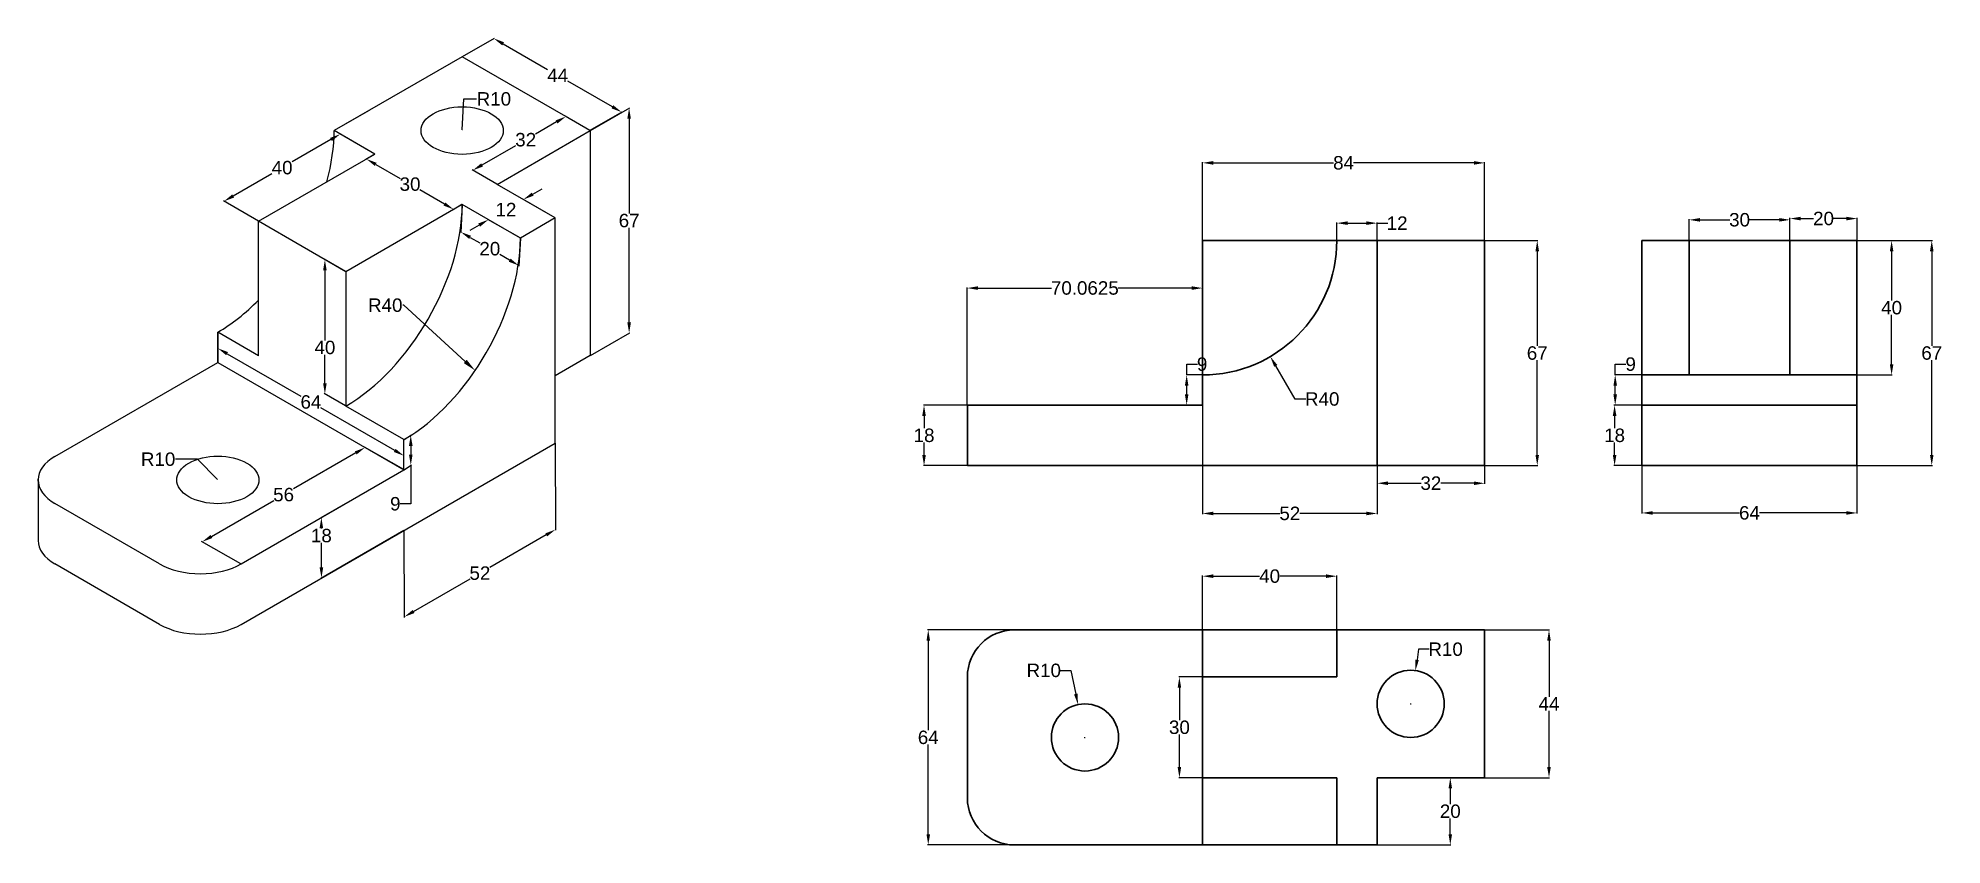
# Model space of a CAD drawing. Header units: millimetres. Extents: x -502 to 65, y 273849 to 274090.
import ezdxf
from ezdxf import colors
from ezdxf.entities.mleader import LeaderData, LeaderLine
from ezdxf.math import Vec2, Vec3

# ---------------------------------------------------------------- set-up
doc = ezdxf.new("R2010")
doc.units = ezdxf.units.MM
doc.header["$MEASUREMENT"] = 0
doc.styles.add('Annotative', font='arial.ttf')
doc.styles.get("Standard").update_dxf_attribs({"font": 'arial.ttf'})
doc.dimstyles.get("Standard").update_dxf_attribs({"dimtxt": 4, "dimasz": 3.2, "dimexe": 0.18, "dimexo": 0.0625, "dimgap": 0.09, "dimtad": 0, "dimtih": 1, "dimtoh": 1, "dimdec": 4, "dimdsep": 46, "dimtxsty": 'Standard', "dimcen": 0.09, "dimadec": 0, "dimazin": 0, "dimtfac": 1, "dimtdec": 4, "dimtofl": 0, "dimtmove": 0, "dimatfit": 3, "dimfxl": 1, "dimtolj": 1, "dimtzin": 0, "dimarcsym": 0})

msp = doc.modelspace()

# ---------------------------------------------------------------- blocks, each defined once
blk = doc.blocks.new('*D1')
at = {"color": 0, "lineweight": -2, "transparency": 16777216}
for p, q in [((-337.68, 274062.06), (-345.03, 274066.31)), ((-347.62, 274064.6), (-353.87, 274060.99)), ((-369.79, 274051.8), (-359.74, 274057.61)), ((-365.39, 274046.06), (-372.74, 274050.31))]:
    blk.add_line(p, q, dxfattribs=at)
at = {"color": 0, "lineweight": 30, "transparency": 16777216}
for points in [[(-347.89, 274065.07), (-347.35, 274064.14), (-344.85, 274066.2)], [(-370.06, 274052.27), (-369.52, 274051.34), (-372.56, 274050.2)]]:
    blk.add_solid(points, dxfattribs=at)
at = {"layer": 'Defpoints', "color": 0, "lineweight": 30, "transparency": 16777216}
for p in [(-344.85, 274066.2), (-337.62, 274062.03), (-365.33, 274046.03)]:
    blk.add_point(p, dxfattribs=at)
at = {"color": 0, "lineweight": 25, "transparency": 16777216, "insert": (-356.81, 274059.3), "char_height": 4, "attachment_point": 5}
blk.add_mtext('\\A1;32', dxfattribs=at)
blk = doc.blocks.new('*D2')
at = {"color": 0, "lineweight": -2, "transparency": 16777216}
for p, q in [((-337.55, 274062.06), (-325.83, 274068.83)), ((-326.01, 274065.53), (-326.01, 274037.36)), ((-326.01, 274004.93), (-326.01, 274033.09)), ((-337.55, 273995.06), (-325.83, 274001.83))]:
    blk.add_line(p, q, dxfattribs=at)
at = {"color": 0, "lineweight": 30, "transparency": 16777216}
for points in [[(-326.55, 274065.53), (-325.48, 274065.53), (-326.01, 274068.73)], [(-326.55, 274004.93), (-325.48, 274004.93), (-326.01, 274001.73)]]:
    blk.add_solid(points, dxfattribs=at)
at = {"layer": 'Defpoints', "color": 0, "lineweight": 30, "transparency": 16777216}
for p in [(-337.62, 274062.03), (-326.01, 274001.73), (-337.62, 273995.03)]:
    blk.add_point(p, dxfattribs=at)
at = {"color": 0, "lineweight": 25, "transparency": 16777216, "insert": (-326.01, 274035.23), "char_height": 4, "attachment_point": 5}
blk.add_mtext('\\A1;67', dxfattribs=at)
blk = doc.blocks.new('*D3')
at = {"color": 0, "lineweight": -2, "transparency": 16777216}
for p, q in [((-375.66, 274084.06), (-366.13, 274089.57)), ((-363.53, 274087.87), (-350.3, 274080.24)), ((-331, 274069.12), (-344.24, 274076.75)), ((-337.58, 274062.12), (-328.05, 274067.62))]:
    blk.add_line(p, q, dxfattribs=at)
at = {"color": 0, "lineweight": 30, "transparency": 16777216}
for points in [[(-363.27, 274088.33), (-363.8, 274087.4), (-366.31, 274089.46)], [(-330.74, 274069.58), (-331.27, 274068.65), (-328.23, 274067.52)]]:
    blk.add_solid(points, dxfattribs=at)
at = {"layer": 'Defpoints', "color": 0, "lineweight": 30, "transparency": 16777216}
for p in [(-375.72, 274084.03), (-328.23, 274067.52), (-337.65, 274062.08)]:
    blk.add_point(p, dxfattribs=at)
at = {"color": 0, "lineweight": 25, "transparency": 16777216, "insert": (-347.27, 274078.49), "char_height": 4, "attachment_point": 5}
blk.add_mtext('\\A1;44', dxfattribs=at)
blk = doc.blocks.new('*D4')
at = {"color": 0, "lineweight": -2, "transparency": 16777216}
for p, q in [((-354.73, 274043.11), (-351.95, 274044.71)), ((-348.07, 274036.06), (-357.68, 274041.61)), ((-370.66, 274033.91), (-373.43, 274032.31)), ((-358.46, 274030.06), (-368.07, 274035.61))]:
    blk.add_line(p, q, dxfattribs=at)
at = {"color": 0, "lineweight": 30, "transparency": 16777216}
for points in [[(-354.99, 274043.57), (-354.46, 274042.64), (-357.5, 274041.51)], [(-370.93, 274034.37), (-370.39, 274033.44), (-367.89, 274035.51)]]:
    blk.add_solid(points, dxfattribs=at)
at = {"layer": 'Defpoints', "color": 0, "lineweight": 30, "transparency": 16777216}
for p in [(-367.89, 274035.51), (-348.01, 274036.03), (-358.4, 274030.03)]:
    blk.add_point(p, dxfattribs=at)
at = {"color": 0, "lineweight": 25, "transparency": 16777216, "insert": (-362.69, 274038.51), "char_height": 4, "attachment_point": 5}
blk.add_mtext('\\A1;12', dxfattribs=at)
blk = doc.blocks.new('*D5')
at = {"color": 0, "lineweight": -2, "transparency": 16777216}
for p, q in [((-414.78, 274059.38), (-426.3, 274052.73)), ((-401.76, 274055.06), (-412.19, 274061.08)), ((-443.88, 274042.58), (-432.36, 274049.23)), ((-436.4, 274035.06), (-446.83, 274041.08))]:
    blk.add_line(p, q, dxfattribs=at)
at = {"color": 0, "lineweight": 30, "transparency": 16777216}
for points in [[(-415.05, 274059.84), (-414.51, 274058.92), (-412.01, 274060.98)], [(-444.15, 274043.04), (-443.61, 274042.12), (-446.65, 274040.98)]]:
    blk.add_solid(points, dxfattribs=at)
at = {"layer": 'Defpoints', "color": 0, "lineweight": 30, "transparency": 16777216}
for p in [(-401.7, 274055.03), (-446.65, 274040.98), (-436.34, 274035.03)]:
    blk.add_point(p, dxfattribs=at)
at = {"color": 0, "lineweight": 25, "transparency": 16777216, "insert": (-429.33, 274050.98), "char_height": 4, "attachment_point": 5}
blk.add_mtext('\\A1;40', dxfattribs=at)
blk = doc.blocks.new('*D6')
at = {"color": 0, "lineweight": -2, "transparency": 16777216}
for p, q in [((-401.76, 274054.99), (-404.41, 274053.47)), ((-401.45, 274051.97), (-394.18, 274047.77)), ((-381.02, 274040.17), (-388.29, 274044.37)), ((-375.78, 274039.99), (-378.43, 274038.47))]:
    blk.add_line(p, q, dxfattribs=at)
at = {"color": 0, "lineweight": 30, "transparency": 16777216}
for points in [[(-401.19, 274052.43), (-401.72, 274051.51), (-404.23, 274053.57)], [(-380.75, 274040.63), (-381.28, 274039.71), (-378.25, 274038.57)]]:
    blk.add_solid(points, dxfattribs=at)
at = {"layer": 'Defpoints', "color": 0, "lineweight": 30, "transparency": 16777216}
for p in [(-401.7, 274055.03), (-378.25, 274038.57), (-375.72, 274040.03)]:
    blk.add_point(p, dxfattribs=at)
at = {"color": 0, "lineweight": 25, "transparency": 16777216, "insert": (-391.24, 274046.07), "char_height": 4, "attachment_point": 5}
blk.add_mtext('\\A1;30', dxfattribs=at)
blk = doc.blocks.new('*D7')
at = {"color": 0, "lineweight": -2, "transparency": 16777216}
for p, q in [((-375.72, 274039.96), (-376.16, 274031.65)), ((-373.38, 274030.25), (-370.47, 274028.58)), ((-361.6, 274023.45), (-364.5, 274025.13)), ((-358.4, 274029.96), (-358.84, 274021.65))]:
    blk.add_line(p, q, dxfattribs=at)
at = {"color": 0, "lineweight": 30, "transparency": 16777216}
for points in [[(-373.11, 274030.72), (-373.64, 274029.79), (-376.15, 274031.85)], [(-361.33, 274023.92), (-361.86, 274022.99), (-358.83, 274021.85)]]:
    blk.add_solid(points, dxfattribs=at)
at = {"layer": 'Defpoints', "color": 0, "lineweight": 30, "transparency": 16777216}
for p in [(-375.72, 274040.03), (-358.4, 274030.03), (-358.83, 274021.85)]:
    blk.add_point(p, dxfattribs=at)
at = {"color": 0, "lineweight": 25, "transparency": 16777216, "insert": (-367.49, 274026.85), "char_height": 4, "attachment_point": 5}
blk.add_mtext('\\A1;20', dxfattribs=at)
blk = doc.blocks.new('*D8')
at = {"color": 0, "lineweight": -2, "transparency": 16777216}
for p, q in [((-348.01, 273968.96), (-347.92, 273943.06)), ((-393.04, 273942.96), (-392.96, 273917.06)), ((-350.69, 273941.67), (-367.51, 273931.97)), ((-390.19, 273918.87), (-373.37, 273928.58))]:
    blk.add_line(p, q, dxfattribs=at)
at = {"color": 0, "lineweight": 30, "transparency": 16777216}
for points in [[(-350.96, 273942.13), (-350.43, 273941.21), (-347.92, 273943.27)], [(-390.45, 273919.33), (-389.92, 273918.41), (-392.96, 273917.27)]]:
    blk.add_solid(points, dxfattribs=at)
at = {"layer": 'Defpoints', "color": 0, "lineweight": 30, "transparency": 16777216}
for p in [(-348.01, 273969.03), (-393.04, 273943.03), (-347.92, 273943.27)]:
    blk.add_point(p, dxfattribs=at)
at = {"color": 0, "lineweight": 25, "transparency": 16777216, "insert": (-370.44, 273930.27), "char_height": 4, "attachment_point": 5}
blk.add_mtext('\\A1;52', dxfattribs=at)
blk = doc.blocks.new('*D9')
at = {"color": 0, "lineweight": -2, "transparency": 16777216}
for p, q in [((-393.1, 273960.99), (-417.83, 273946.77)), ((-393.07, 273942.94), (-417.8, 273928.72)), ((-417.65, 273943.67), (-417.65, 273943.58)), ((-417.63, 273932.02), (-417.64, 273939.32))]:
    blk.add_line(p, q, dxfattribs=at)
at = {"color": 0, "lineweight": 30, "transparency": 16777216}
for points in [[(-417.11, 273943.68), (-418.18, 273943.67), (-417.65, 273946.87)], [(-417.09, 273932.02), (-418.16, 273932.02), (-417.62, 273928.82)]]:
    blk.add_solid(points, dxfattribs=at)
at = {"layer": 'Defpoints', "color": 0, "lineweight": 30, "transparency": 16777216}
for p in [(-393.04, 273961.03), (-393.01, 273942.97), (-417.62, 273928.82)]:
    blk.add_point(p, dxfattribs=at)
at = {"color": 0, "lineweight": 25, "transparency": 16777216, "insert": (-417.64, 273941.45), "char_height": 4, "attachment_point": 5}
blk.add_mtext('\\A1;18', dxfattribs=at)
blk = doc.blocks.new('*D10')
at = {"color": 0, "lineweight": -2, "transparency": 16777216}
for p, q in [((-448.47, 273993.1), (-448.47, 273997.43)), ((-445.7, 273995.62), (-423.71, 273982.93)), ((-395.81, 273966.82), (-417.8, 273979.52)), ((-393.04, 273961.1), (-393.04, 273965.43))]:
    blk.add_line(p, q, dxfattribs=at)
at = {"color": 0, "lineweight": 30, "transparency": 16777216}
for points in [[(-445.43, 273996.09), (-445.96, 273995.16), (-448.47, 273997.22)], [(-395.55, 273967.29), (-396.08, 273966.36), (-393.04, 273965.22)]]:
    blk.add_solid(points, dxfattribs=at)
at = {"layer": 'Defpoints', "color": 0, "lineweight": 30, "transparency": 16777216}
for p in [(-448.47, 273997.22), (-448.47, 273993.03), (-393.04, 273961.03)]:
    blk.add_point(p, dxfattribs=at)
at = {"color": 0, "lineweight": 25, "transparency": 16777216, "insert": (-420.75, 273981.22), "char_height": 4, "attachment_point": 5}
blk.add_mtext('\\A1;64', dxfattribs=at)
blk = doc.blocks.new('*D11')
at = {"color": 0, "lineweight": -2, "transparency": 16777216}
for p, q in [((-410.42, 274020.06), (-416.78, 274023.71)), ((-416.6, 274020.41), (-416.59, 273999.58)), ((-416.59, 273986.81), (-416.59, 273995.32)), ((-410.42, 273980.07), (-416.77, 273983.72))]:
    blk.add_line(p, q, dxfattribs=at)
at = {"color": 0, "lineweight": 30, "transparency": 16777216}
for points in [[(-416.06, 274020.41), (-417.13, 274020.41), (-416.6, 274023.61)], [(-416.06, 273986.81), (-417.12, 273986.81), (-416.59, 273983.61)]]:
    blk.add_solid(points, dxfattribs=at)
at = {"layer": 'Defpoints', "color": 0, "lineweight": 30, "transparency": 16777216}
for p in [(-410.36, 274020.03), (-416.59, 273983.61), (-410.35, 273980.03)]:
    blk.add_point(p, dxfattribs=at)
at = {"color": 0, "lineweight": 25, "transparency": 16777216, "insert": (-416.59, 273997.45), "char_height": 4, "attachment_point": 5}
blk.add_mtext('\\A1;40', dxfattribs=at)
blk = doc.blocks.new('*D12')
at = {"color": 0, "lineweight": -2, "transparency": 16777216}
for p, q in [((-392.98, 273970.07), (-390.85, 273971.5)), ((-391.03, 273968.18), (-391.03, 273965.58)), ((-392.98, 273961.07), (-390.85, 273962.5)), ((-391.03, 273962.38), (-391.03, 273950.92)), ((-391.03, 273950.92), (-394.23, 273950.92))]:
    blk.add_line(p, q, dxfattribs=at)
at = {"color": 0, "lineweight": 30, "transparency": 16777216}
for points in [[(-391.56, 273968.18), (-390.49, 273968.18), (-391.03, 273971.38)], [(-391.56, 273965.58), (-390.49, 273965.58), (-391.03, 273962.38)]]:
    blk.add_solid(points, dxfattribs=at)
at = {"layer": 'Defpoints', "color": 0, "lineweight": 30, "transparency": 16777216}
for p in [(-393.04, 273970.03), (-393.04, 273961.03), (-391.03, 273962.38)]:
    blk.add_point(p, dxfattribs=at)
at = {"color": 0, "lineweight": 25, "transparency": 16777216, "insert": (-395.63, 273950.92), "char_height": 4, "attachment_point": 5}
blk.add_mtext('\\A1;9', dxfattribs=at)
blk = doc.blocks.new('*D13')
at = {"color": 0, "lineweight": -2, "transparency": 16777216}
for p, q in [((-407.41, 273966.07), (-425.93, 273955.35)), ((-393.1, 273961.14), (-404.82, 273967.78)), ((-450.37, 273941.21), (-431.84, 273951.93)), ((-441.6, 273933.06), (-453.32, 273939.71))]:
    blk.add_line(p, q, dxfattribs=at)
at = {"color": 0, "lineweight": 30, "transparency": 16777216}
for points in [[(-407.67, 273966.53), (-407.14, 273965.61), (-404.64, 273967.68)], [(-450.63, 273941.67), (-450.1, 273940.74), (-453.13, 273939.6)]]:
    blk.add_solid(points, dxfattribs=at)
at = {"layer": 'Defpoints', "color": 0, "lineweight": 30, "transparency": 16777216}
for p in [(-393.04, 273961.1), (-453.13, 273939.6), (-441.54, 273933.03)]:
    blk.add_point(p, dxfattribs=at)
at = {"color": 0, "lineweight": 25, "transparency": 16777216, "insert": (-428.89, 273953.64), "char_height": 4, "attachment_point": 5}
blk.add_mtext('\\A1;56', dxfattribs=at)
blk = doc.blocks.new('*D14')
at = {"color": 0, "lineweight": -2, "transparency": 16777216}
for p, q in [((-155.3, 274029.36), (-155.3, 274052.6)), ((-152.1, 274052.42), (-116.25, 274052.42)), ((-74.5, 274052.42), (-110.35, 274052.42)), ((-71.3, 274029.36), (-71.3, 274052.6))]:
    blk.add_line(p, q, dxfattribs=at)
at = {"color": 0, "lineweight": 30, "transparency": 16777216}
for points in [[(-152.1, 274052.95), (-152.1, 274051.88), (-155.3, 274052.42)], [(-74.5, 274052.95), (-74.5, 274051.88), (-71.3, 274052.42)]]:
    blk.add_solid(points, dxfattribs=at)
at = {"layer": 'Defpoints', "color": 0, "lineweight": 30, "transparency": 16777216}
for p in [(-71.3, 274052.42), (-155.3, 274029.29), (-71.3, 274029.29)]:
    blk.add_point(p, dxfattribs=at)
at = {"color": 0, "lineweight": 25, "transparency": 16777216, "insert": (-113.3, 274052.42), "char_height": 4, "attachment_point": 5}
blk.add_mtext('\\A1;84', dxfattribs=at)
blk = doc.blocks.new('*D15')
at = {"color": 0, "lineweight": -2, "transparency": 16777216}
for p, q in [((-71.24, 274029.29), (-55.45, 274029.29)), ((-55.63, 274026.09), (-55.63, 273997.93)), ((-55.63, 273965.49), (-55.63, 273993.66)), ((-71.24, 273962.29), (-55.45, 273962.29))]:
    blk.add_line(p, q, dxfattribs=at)
at = {"color": 0, "lineweight": 30, "transparency": 16777216}
for points in [[(-56.16, 274026.09), (-55.1, 274026.09), (-55.63, 274029.29)], [(-56.16, 273965.49), (-55.1, 273965.49), (-55.63, 273962.29)]]:
    blk.add_solid(points, dxfattribs=at)
at = {"layer": 'Defpoints', "color": 0, "lineweight": 30, "transparency": 16777216}
for p in [(-71.3, 274029.29), (-71.3, 273962.29), (-55.63, 273962.29)]:
    blk.add_point(p, dxfattribs=at)
at = {"color": 0, "lineweight": 25, "transparency": 16777216, "insert": (-55.63, 273995.79), "char_height": 4, "attachment_point": 5}
blk.add_mtext('\\A1;67', dxfattribs=at)
blk = doc.blocks.new('*D16')
at = {"color": 0, "lineweight": -2, "transparency": 16777216}
for p, q in [((-225.36, 273980.29), (-238.38, 273980.29)), ((-238.2, 273977.09), (-238.2, 273973.43)), ((-238.2, 273965.49), (-238.2, 273969.16)), ((-225.36, 273962.29), (-238.38, 273962.29))]:
    blk.add_line(p, q, dxfattribs=at)
at = {"color": 0, "lineweight": 30, "transparency": 16777216}
for points in [[(-238.74, 273977.09), (-237.67, 273977.09), (-238.2, 273980.29)], [(-238.74, 273965.49), (-237.67, 273965.49), (-238.2, 273962.29)]]:
    blk.add_solid(points, dxfattribs=at)
at = {"layer": 'Defpoints', "color": 0, "lineweight": 30, "transparency": 16777216}
for p in [(-225.3, 273980.29), (-238.2, 273962.29), (-225.3, 273962.29)]:
    blk.add_point(p, dxfattribs=at)
at = {"color": 0, "lineweight": 25, "transparency": 16777216, "insert": (-238.2, 273971.29), "char_height": 4, "attachment_point": 5}
blk.add_mtext('\\A1;18', dxfattribs=at)
blk = doc.blocks.new('*D17')
at = {"color": 0, "lineweight": -2, "transparency": 16777216}
for p, q in [((-225.36, 273980.36), (-225.36, 274015.33)), ((-222.16, 274015.15), (-200.27, 274015.15)), ((-158.5, 274015.15), (-180.38, 274015.15)), ((-155.3, 273980.36), (-155.3, 274015.33))]:
    blk.add_line(p, q, dxfattribs=at)
at = {"color": 0, "lineweight": 30, "transparency": 16777216}
for points in [[(-222.16, 274015.68), (-222.16, 274014.62), (-225.36, 274015.15)], [(-158.5, 274015.68), (-158.5, 274014.62), (-155.3, 274015.15)]]:
    blk.add_solid(points, dxfattribs=at)
at = {"layer": 'Defpoints', "color": 0, "lineweight": 30, "transparency": 16777216}
for p in [(-225.36, 274015.15), (-225.36, 273980.29), (-155.3, 273980.29)]:
    blk.add_point(p, dxfattribs=at)
at = {"color": 0, "lineweight": 25, "transparency": 16777216, "insert": (-190.33, 274015.15), "char_height": 4, "attachment_point": 5}
blk.add_mtext('\\A1;70.0625', dxfattribs=at)
blk = doc.blocks.new('*D18')
at = {"color": 0, "lineweight": -2, "transparency": 16777216}
for p, q in [((-155.39, 274029.29), (-155.21, 274029.29)), ((-155.3, 274029.2), (-155.3, 274029.38)), ((-127.71, 273982.11), (-133.49, 273992)), ((-124.51, 273982.11), (-127.71, 273982.11))]:
    blk.add_line(p, q, dxfattribs=at)
at = {"color": 0, "lineweight": 30, "transparency": 16777216}
blk.add_solid([(-133.03, 273992.27), (-133.96, 273991.73), (-135.11, 273994.76)], dxfattribs=at)
at = {"layer": 'Defpoints', "color": 0, "lineweight": 30, "transparency": 16777216}
for p in [(-155.3, 274029.29), (-135.11, 273994.76)]:
    blk.add_point(p, dxfattribs=at)
at = {"color": 0, "lineweight": 25, "transparency": 16777216, "insert": (-119.65, 273982.11), "char_height": 4, "attachment_point": 5}
blk.add_mtext('\\A1;R40', dxfattribs=at)
blk = doc.blocks.new('*D19')
at = {"color": 0, "lineweight": -2, "transparency": 16777216}
for p, q in [((-103.3, 273962.23), (-103.3, 273956.86)), ((-100.1, 273957.04), (-90.23, 273957.04)), ((-74.5, 273957.04), (-84.36, 273957.04)), ((-71.3, 273962.23), (-71.3, 273956.86))]:
    blk.add_line(p, q, dxfattribs=at)
at = {"color": 0, "lineweight": 30, "transparency": 16777216}
for points in [[(-100.1, 273957.57), (-100.1, 273956.51), (-103.3, 273957.04)], [(-74.5, 273957.57), (-74.5, 273956.51), (-71.3, 273957.04)]]:
    blk.add_solid(points, dxfattribs=at)
at = {"layer": 'Defpoints', "color": 0, "lineweight": 30, "transparency": 16777216}
for p in [(-103.3, 273962.29), (-71.3, 273962.29), (-71.3, 273957.04)]:
    blk.add_point(p, dxfattribs=at)
at = {"color": 0, "lineweight": 25, "transparency": 16777216, "insert": (-87.3, 273957.04), "char_height": 4, "attachment_point": 5}
blk.add_mtext('\\A1;32', dxfattribs=at)
blk = doc.blocks.new('*D20')
at = {"color": 0, "lineweight": -2, "transparency": 16777216}
for p, q in [((-155.3, 273980.23), (-155.3, 273947.87)), ((-103.3, 273962.23), (-103.3, 273947.87)), ((-152.1, 273948.05), (-132.23, 273948.05)), ((-106.5, 273948.05), (-126.36, 273948.05))]:
    blk.add_line(p, q, dxfattribs=at)
at = {"color": 0, "lineweight": 30, "transparency": 16777216}
for points in [[(-152.1, 273948.59), (-152.1, 273947.52), (-155.3, 273948.05)], [(-106.5, 273948.59), (-106.5, 273947.52), (-103.3, 273948.05)]]:
    blk.add_solid(points, dxfattribs=at)
at = {"layer": 'Defpoints', "color": 0, "lineweight": 30, "transparency": 16777216}
for p in [(-155.3, 273980.29), (-103.3, 273962.29), (-103.3, 273948.05)]:
    blk.add_point(p, dxfattribs=at)
at = {"color": 0, "lineweight": 25, "transparency": 16777216, "insert": (-129.3, 273948.05), "char_height": 4, "attachment_point": 5}
blk.add_mtext('\\A1;52', dxfattribs=at)
blk = doc.blocks.new('*D21')
at = {"color": 0, "lineweight": -2, "transparency": 16777216}
for p, q in [((-115.3, 274029.36), (-115.3, 274034.65)), ((-112.1, 274034.47), (-106.5, 274034.47)), ((-103.3, 274029.36), (-103.3, 274034.65)), ((-103.3, 274034.47), (-100.1, 274034.47))]:
    blk.add_line(p, q, dxfattribs=at)
at = {"color": 0, "lineweight": 30, "transparency": 16777216}
for points in [[(-112.1, 274035.01), (-112.1, 274033.94), (-115.3, 274034.47)], [(-106.5, 274035.01), (-106.5, 274033.94), (-103.3, 274034.47)]]:
    blk.add_solid(points, dxfattribs=at)
at = {"layer": 'Defpoints', "color": 0, "lineweight": 30, "transparency": 16777216}
for p in [(-103.3, 274034.47), (-115.3, 274029.29), (-103.3, 274029.29)]:
    blk.add_point(p, dxfattribs=at)
at = {"color": 0, "lineweight": 25, "transparency": 16777216, "insert": (-97.35, 274034.47), "char_height": 4, "attachment_point": 5}
blk.add_mtext('\\A1;12', dxfattribs=at)
blk = doc.blocks.new('*D22')
at = {"color": 0, "lineweight": -2, "transparency": 16777216}
for p, q in [((-160.01, 273989.29), (-160.01, 273992.49)), ((-160.01, 273992.49), (-156.81, 273992.49)), ((-155.36, 273989.29), (-160.19, 273989.29)), ((-160.01, 273983.49), (-160.01, 273986.09)), ((-155.36, 273980.29), (-160.19, 273980.29))]:
    blk.add_line(p, q, dxfattribs=at)
at = {"color": 0, "lineweight": 30, "transparency": 16777216}
for points in [[(-160.54, 273986.09), (-159.48, 273986.09), (-160.01, 273989.29)], [(-160.54, 273983.49), (-159.48, 273983.49), (-160.01, 273980.29)]]:
    blk.add_solid(points, dxfattribs=at)
at = {"layer": 'Defpoints', "color": 0, "lineweight": 30, "transparency": 16777216}
for p in [(-160.01, 273989.29), (-155.3, 273989.29), (-155.3, 273980.29)]:
    blk.add_point(p, dxfattribs=at)
at = {"color": 0, "lineweight": 25, "transparency": 16777216, "insert": (-155.41, 273992.49), "char_height": 4, "attachment_point": 5}
blk.add_mtext('\\A1;9', dxfattribs=at)
blk = doc.blocks.new('*D23')
at = {"color": 0, "lineweight": -2, "transparency": 16777216}
for p, q in [((-197.7, 273901.32), (-194.5, 273901.32)), ((-194.5, 273901.32), (-193.02, 273894.3)), ((-190.39, 273881.38), (-190.21, 273881.38)), ((-190.3, 273881.29), (-190.3, 273881.47))]:
    blk.add_line(p, q, dxfattribs=at)
at = {"color": 0, "lineweight": 30, "transparency": 16777216}
blk.add_solid([(-192.5, 273894.41), (-193.54, 273894.19), (-192.36, 273891.17)], dxfattribs=at)
at = {"layer": 'Defpoints', "color": 0, "lineweight": 30, "transparency": 16777216}
for p in [(-192.36, 273891.17), (-190.3, 273881.38)]:
    blk.add_point(p, dxfattribs=at)
at = {"color": 0, "lineweight": 25, "transparency": 16777216, "insert": (-202.56, 273901.32), "char_height": 4, "attachment_point": 5}
blk.add_mtext('\\A1;R10', dxfattribs=at)
blk = doc.blocks.new('*D24')
at = {"color": 0, "lineweight": -2, "transparency": 16777216}
for p, q in [((-90.97, 273907.62), (-91.43, 273904.45)), ((-87.77, 273907.62), (-90.97, 273907.62)), ((-93.39, 273891.38), (-93.21, 273891.38)), ((-93.3, 273891.29), (-93.3, 273891.47))]:
    blk.add_line(p, q, dxfattribs=at)
at = {"color": 0, "lineweight": 30, "transparency": 16777216}
blk.add_solid([(-91.96, 273904.52), (-90.9, 273904.37), (-91.88, 273901.28)], dxfattribs=at)
at = {"layer": 'Defpoints', "color": 0, "lineweight": 30, "transparency": 16777216}
for p in [(-91.88, 273901.28), (-93.3, 273891.38)]:
    blk.add_point(p, dxfattribs=at)
at = {"color": 0, "lineweight": 25, "transparency": 16777216, "insert": (-82.91, 273907.62), "char_height": 4, "attachment_point": 5}
blk.add_mtext('\\A1;R10', dxfattribs=at)
blk = doc.blocks.new('*D25')
at = {"color": 0, "lineweight": -2, "transparency": 16777216}
for p, q in [((-155.3, 273899.44), (-155.3, 273929.56)), ((-152.1, 273929.38), (-138.33, 273929.38)), ((-118.5, 273929.38), (-132.27, 273929.38)), ((-115.3, 273899.44), (-115.3, 273929.56))]:
    blk.add_line(p, q, dxfattribs=at)
at = {"color": 0, "lineweight": 30, "transparency": 16777216}
for points in [[(-152.1, 273929.92), (-152.1, 273928.85), (-155.3, 273929.38)], [(-118.5, 273929.92), (-118.5, 273928.85), (-115.3, 273929.38)]]:
    blk.add_solid(points, dxfattribs=at)
at = {"layer": 'Defpoints', "color": 0, "lineweight": 30, "transparency": 16777216}
for p in [(-115.3, 273929.38), (-155.3, 273899.38), (-115.3, 273899.38)]:
    blk.add_point(p, dxfattribs=at)
at = {"color": 0, "lineweight": 25, "transparency": 16777216, "insert": (-135.3, 273929.38), "char_height": 4, "attachment_point": 5}
blk.add_mtext('\\A1;40', dxfattribs=at)
blk = doc.blocks.new('*D26')
at = {"color": 0, "lineweight": -2, "transparency": 16777216}
for p, q in [((-155.36, 273899.38), (-162.35, 273899.38)), ((-162.17, 273896.18), (-162.17, 273886.52)), ((-162.17, 273872.58), (-162.17, 273882.25)), ((-155.36, 273869.38), (-162.35, 273869.38))]:
    blk.add_line(p, q, dxfattribs=at)
at = {"color": 0, "lineweight": 30, "transparency": 16777216}
for points in [[(-162.7, 273896.18), (-161.64, 273896.18), (-162.17, 273899.38)], [(-162.7, 273872.58), (-161.64, 273872.58), (-162.17, 273869.38)]]:
    blk.add_solid(points, dxfattribs=at)
at = {"layer": 'Defpoints', "color": 0, "lineweight": 30, "transparency": 16777216}
for p in [(-155.3, 273899.38), (-162.17, 273869.38), (-155.3, 273869.38)]:
    blk.add_point(p, dxfattribs=at)
at = {"color": 0, "lineweight": 25, "transparency": 16777216, "insert": (-162.17, 273884.38), "char_height": 4, "attachment_point": 5}
blk.add_mtext('\\A1;30', dxfattribs=at)
blk = doc.blocks.new('*D27')
at = {"color": 0, "lineweight": -2, "transparency": 16777216}
for p, q in [((-206.64, 273913.38), (-237.13, 273913.38)), ((-236.95, 273910.18), (-236.95, 273883.51)), ((-236.95, 273852.58), (-236.95, 273879.25)), ((-206.64, 273849.38), (-237.13, 273849.38))]:
    blk.add_line(p, q, dxfattribs=at)
at = {"color": 0, "lineweight": 30, "transparency": 16777216}
for points in [[(-237.48, 273910.18), (-236.41, 273910.18), (-236.95, 273913.38)], [(-237.48, 273852.58), (-236.41, 273852.58), (-236.95, 273849.38)]]:
    blk.add_solid(points, dxfattribs=at)
at = {"layer": 'Defpoints', "color": 0, "lineweight": 30, "transparency": 16777216}
for p in [(-206.58, 273913.38), (-236.95, 273849.38), (-206.58, 273849.38)]:
    blk.add_point(p, dxfattribs=at)
at = {"color": 0, "lineweight": 25, "transparency": 16777216, "insert": (-236.95, 273881.38), "char_height": 4, "attachment_point": 5}
blk.add_mtext('\\A1;64', dxfattribs=at)
blk = doc.blocks.new('*D28')
at = {"color": 0, "lineweight": -2, "transparency": 16777216}
for p, q in [((-71.24, 273913.38), (-51.95, 273913.38)), ((-52.13, 273910.18), (-52.13, 273893.47)), ((-52.13, 273872.58), (-52.13, 273889.29)), ((-71.24, 273869.38), (-51.95, 273869.38))]:
    blk.add_line(p, q, dxfattribs=at)
at = {"color": 0, "lineweight": 30, "transparency": 16777216}
for points in [[(-52.67, 273910.18), (-51.6, 273910.18), (-52.13, 273913.38)], [(-52.67, 273872.58), (-51.6, 273872.58), (-52.13, 273869.38)]]:
    blk.add_solid(points, dxfattribs=at)
at = {"layer": 'Defpoints', "color": 0, "lineweight": 30, "transparency": 16777216}
for p in [(-71.3, 273913.38), (-71.3, 273869.38), (-52.13, 273869.38)]:
    blk.add_point(p, dxfattribs=at)
at = {"color": 0, "lineweight": 25, "transparency": 16777216, "insert": (-52.13, 273891.38), "char_height": 4, "attachment_point": 5}
blk.add_mtext('\\A1;44', dxfattribs=at)
blk = doc.blocks.new('*D29')
at = {"color": 0, "lineweight": -2, "transparency": 16777216}
for p, q in [((-103.24, 273869.38), (-81.34, 273869.38)), ((-81.52, 273866.18), (-81.52, 273861.51)), ((-81.52, 273852.58), (-81.52, 273857.25)), ((-103.24, 273849.38), (-81.34, 273849.38))]:
    blk.add_line(p, q, dxfattribs=at)
at = {"color": 0, "lineweight": 30, "transparency": 16777216}
for points in [[(-82.05, 273866.18), (-80.99, 273866.18), (-81.52, 273869.38)], [(-82.05, 273852.58), (-80.99, 273852.58), (-81.52, 273849.38)]]:
    blk.add_solid(points, dxfattribs=at)
at = {"layer": 'Defpoints', "color": 0, "lineweight": 30, "transparency": 16777216}
for p in [(-103.3, 273869.38), (-103.3, 273849.38), (-81.52, 273849.38)]:
    blk.add_point(p, dxfattribs=at)
at = {"color": 0, "lineweight": 25, "transparency": 16777216, "insert": (-81.52, 273859.38), "char_height": 4, "attachment_point": 5}
blk.add_mtext('\\A1;20', dxfattribs=at)
blk = doc.blocks.new('*D31')
at = {"color": 0, "lineweight": -2, "transparency": 16777216}
for p, q in [((-24.45, 273962.23), (-24.45, 273948.03)), ((39.55, 273962.23), (39.55, 273948.03)), ((-21.25, 273948.21), (4.59, 273948.21)), ((36.35, 273948.21), (10.51, 273948.21))]:
    blk.add_line(p, q, dxfattribs=at)
at = {"color": 0, "lineweight": 30, "transparency": 16777216}
for points in [[(-21.25, 273948.74), (-21.25, 273947.67), (-24.45, 273948.21)], [(36.35, 273948.74), (36.35, 273947.67), (39.55, 273948.21)]]:
    blk.add_solid(points, dxfattribs=at)
at = {"layer": 'Defpoints', "color": 0, "lineweight": 30, "transparency": 16777216}
for p in [(-24.45, 273962.29), (39.55, 273962.29), (39.55, 273948.21)]:
    blk.add_point(p, dxfattribs=at)
at = {"color": 0, "lineweight": 25, "transparency": 16777216, "insert": (7.55, 273948.21), "char_height": 4, "attachment_point": 5}
blk.add_mtext('\\A1;64', dxfattribs=at)
blk = doc.blocks.new('*D32')
at = {"color": 0, "lineweight": -2, "transparency": 16777216}
for p, q in [((39.61, 274029.29), (62.01, 274029.29)), ((61.83, 274026.09), (61.83, 273997.93)), ((61.83, 273965.49), (61.83, 273993.66)), ((39.61, 273962.29), (62.01, 273962.29))]:
    blk.add_line(p, q, dxfattribs=at)
at = {"color": 0, "lineweight": 30, "transparency": 16777216}
for points in [[(61.3, 274026.09), (62.36, 274026.09), (61.83, 274029.29)], [(61.3, 273965.49), (62.36, 273965.49), (61.83, 273962.29)]]:
    blk.add_solid(points, dxfattribs=at)
at = {"layer": 'Defpoints', "color": 0, "lineweight": 30, "transparency": 16777216}
for p in [(39.55, 274029.29), (39.55, 273962.29), (61.83, 273962.29)]:
    blk.add_point(p, dxfattribs=at)
at = {"color": 0, "lineweight": 25, "transparency": 16777216, "insert": (61.83, 273995.79), "char_height": 4, "attachment_point": 5}
blk.add_mtext('\\A1;67', dxfattribs=at)
blk = doc.blocks.new('*D33')
at = {"color": 0, "lineweight": -2, "transparency": 16777216}
for p, q in [((25.61, 274029.29), (50.06, 274029.29)), ((49.88, 274026.09), (49.88, 274011.43)), ((49.88, 273992.49), (49.88, 274007.16)), ((25.61, 273989.29), (50.06, 273989.29))]:
    blk.add_line(p, q, dxfattribs=at)
at = {"color": 0, "lineweight": 30, "transparency": 16777216}
for points in [[(49.35, 274026.09), (50.41, 274026.09), (49.88, 274029.29)], [(49.35, 273992.49), (50.41, 273992.49), (49.88, 273989.29)]]:
    blk.add_solid(points, dxfattribs=at)
at = {"layer": 'Defpoints', "color": 0, "lineweight": 30, "transparency": 16777216}
for p in [(25.55, 274029.29), (25.55, 273989.29), (49.88, 273989.29)]:
    blk.add_point(p, dxfattribs=at)
at = {"color": 0, "lineweight": 25, "transparency": 16777216, "insert": (49.88, 274009.29), "char_height": 4, "attachment_point": 5}
blk.add_mtext('\\A1;40', dxfattribs=at)
blk = doc.blocks.new('*D36')
at = {"color": 0, "lineweight": -2, "transparency": 16777216}
for p, q in [((-32.42, 273989.29), (-32.42, 273992.49)), ((-32.42, 273992.49), (-29.22, 273992.49)), ((-24.51, 273989.29), (-32.6, 273989.29)), ((-32.42, 273983.49), (-32.42, 273986.09)), ((-24.51, 273980.29), (-32.6, 273980.29))]:
    blk.add_line(p, q, dxfattribs=at)
at = {"color": 0, "lineweight": 30, "transparency": 16777216}
for points in [[(-32.95, 273986.09), (-31.88, 273986.09), (-32.42, 273989.29)], [(-32.95, 273983.49), (-31.88, 273983.49), (-32.42, 273980.29)]]:
    blk.add_solid(points, dxfattribs=at)
at = {"layer": 'Defpoints', "color": 0, "lineweight": 30, "transparency": 16777216}
for p in [(-32.42, 273989.29), (-24.45, 273989.29), (-24.45, 273980.29)]:
    blk.add_point(p, dxfattribs=at)
at = {"color": 0, "lineweight": 25, "transparency": 16777216, "insert": (-27.81, 273992.49), "char_height": 4, "attachment_point": 5}
blk.add_mtext('\\A1;9', dxfattribs=at)
blk = doc.blocks.new('*D37')
at = {"color": 0, "lineweight": -2, "transparency": 16777216}
for p, q in [((-24.51, 273980.29), (-32.78, 273980.29)), ((-32.6, 273977.09), (-32.6, 273973.43)), ((-32.6, 273965.49), (-32.6, 273969.16)), ((-24.51, 273962.29), (-32.78, 273962.29))]:
    blk.add_line(p, q, dxfattribs=at)
at = {"color": 0, "lineweight": 30, "transparency": 16777216}
for points in [[(-33.13, 273977.09), (-32.06, 273977.09), (-32.6, 273980.29)], [(-33.13, 273965.49), (-32.06, 273965.49), (-32.6, 273962.29)]]:
    blk.add_solid(points, dxfattribs=at)
at = {"layer": 'Defpoints', "color": 0, "lineweight": 30, "transparency": 16777216}
for p in [(-32.6, 273980.29), (-24.45, 273980.29), (-24.45, 273962.29)]:
    blk.add_point(p, dxfattribs=at)
at = {"color": 0, "lineweight": 25, "transparency": 16777216, "insert": (-32.6, 273971.29), "char_height": 4, "attachment_point": 5}
blk.add_mtext('\\A1;18', dxfattribs=at)
blk = doc.blocks.new('*D38')
at = {"color": 0, "lineweight": -2, "transparency": 16777216}
for p, q in [((-10.39, 274029.36), (-10.39, 274035.64)), ((-7.19, 274035.46), (1.67, 274035.46)), ((16.41, 274035.46), (7.56, 274035.46)), ((19.61, 274029.36), (19.61, 274035.64))]:
    blk.add_line(p, q, dxfattribs=at)
at = {"color": 0, "lineweight": 30, "transparency": 16777216}
for points in [[(-7.19, 274035.99), (-7.19, 274034.92), (-10.39, 274035.46)], [(16.41, 274035.99), (16.41, 274034.92), (19.61, 274035.46)]]:
    blk.add_solid(points, dxfattribs=at)
at = {"layer": 'Defpoints', "color": 0, "lineweight": 30, "transparency": 16777216}
for p in [(19.61, 274035.46), (-10.39, 274029.29), (19.61, 274029.29)]:
    blk.add_point(p, dxfattribs=at)
at = {"color": 0, "lineweight": 25, "transparency": 16777216, "insert": (4.61, 274035.46), "char_height": 4, "attachment_point": 5}
blk.add_mtext('\\A1;30', dxfattribs=at)
blk = doc.blocks.new('*D39')
at = {"color": 0, "lineweight": -2, "transparency": 16777216}
for p, q in [((19.61, 274029.36), (19.61, 274036.02)), ((22.81, 274035.84), (26.63, 274035.84)), ((36.41, 274035.84), (32.59, 274035.84)), ((39.61, 274029.36), (39.61, 274036.02))]:
    blk.add_line(p, q, dxfattribs=at)
at = {"color": 0, "lineweight": 30, "transparency": 16777216}
for points in [[(22.81, 274036.37), (22.81, 274035.3), (19.61, 274035.84)], [(36.41, 274036.37), (36.41, 274035.3), (39.61, 274035.84)]]:
    blk.add_solid(points, dxfattribs=at)
at = {"layer": 'Defpoints', "color": 0, "lineweight": 30, "transparency": 16777216}
for p in [(19.61, 274035.84), (19.61, 274029.29), (39.61, 274029.29)]:
    blk.add_point(p, dxfattribs=at)
at = {"color": 0, "lineweight": 25, "transparency": 16777216, "insert": (29.61, 274035.84), "char_height": 4, "attachment_point": 5}
blk.add_mtext('\\A1;20', dxfattribs=at)

# ---------------------------------------------------------------- dimensions: what is measured, and where the dimension line sits
at = {"lineweight": 25}
for p1, p2, distance, text, picture, middle in [((-375.72041, 274084.02767), (-337.64654, 274062.0818), 9.41141, '44', '*D3', (-347.2682, 274078.49065)), ((-393.04092, 273961.09984), (-441.53834, 273933.02767), -11.50008, '56', '*D13', (-428.88593, 273953.63909))]:
    dim = msp.add_aligned_dim(p1=p1, p2=p2, distance=distance, text=text, dimstyle='Standard', dxfattribs=at)
    dim.commit()
    dim.dimension.update_dxf_attribs({"geometry": picture, "text_midpoint": middle})
for base, p1, p2, angle, picture, middle in [((-344.84898, 274066.20405), (-365.32811, 274046.02767), (-337.61529, 274062.02767), 30, '*D1', (-356.80539, 274059.30101)), ((-448.46654, 273997.22407), (-393.04092, 273961.02767), (-448.46654, 273993.02767), 150, '*D10', (-420.75373, 273981.22407)), ((-391.02829, 273962.3834), (-393.04092, 273970.02767), (-393.04092, 273961.02767), 270, '*D12', (-395.63343, 273950.92452))]:
    dim = msp.add_linear_dim(base=base, p1=p1, p2=p2, angle=angle, dimstyle='Standard', dxfattribs=at)
    dim.commit()
    dim.dimension.update_dxf_attribs({"geometry": picture, "text_midpoint": middle, "dimtype": 161})
for p1, p2, distance, picture, middle in [((-337.61529, 274062.02767), (-337.61529, 273995.02767), 11.60271, '*D2', (-326.01259, 274035.2265)), ((-401.70117, 274055.02767), (-436.34219, 274035.02767), -10.30909, '*D5', (-429.33077, 274050.97963)), ((-401.70117, 274055.02767), (-375.72041, 274040.02767), -2.52484, '*D6', (-391.23563, 274046.06996)), ((-348.0076, 274036.02767), (-358.3999, 274030.02767), -9.48904, '*D4', (-362.69279, 274038.50617)), ((-375.72041, 274040.02767), (-358.3999, 274030.02767), -7.29095, '*D7', (-367.48656, 274026.85498)), ((-393.04092, 273943.02767), (-348.0076, 273969.02767), -22.34814, '*D8', (-370.43962, 273930.27113))]:
    dim = msp.add_aligned_dim(p1=p1, p2=p2, distance=distance, dimstyle='Standard', dxfattribs=at)
    dim.commit()
    dim.dimension.update_dxf_attribs({"geometry": picture, "text_midpoint": middle})
for base, p1, p2, picture, middle in [((-71.29784, 274052.41667), (-155.29784, 274029.29293), (-71.29784, 274029.29293), '*D14', (-113.29784, 274052.41667)), ((-103.29784, 274034.47376), (-115.29784, 274029.29293), (-103.29784, 274029.29293), '*D21', (-97.35163, 274034.47376)), ((19.61214, 274035.45675), (-10.38786, 274029.29293), (19.61214, 274029.29293), '*D38', (4.61214, 274035.45675)), ((19.61214, 274035.83675), (39.61214, 274029.29293), (19.61214, 274029.29293), '*D39', (29.61214, 274035.83675)), ((-225.36034, 274015.14992), (-155.29784, 273980.29293), (-225.36034, 273980.29293), '*D17', (-190.32909, 274015.14992)), ((-103.29784, 273948.05259), (-155.29784, 273980.29293), (-103.29784, 273962.29293), '*D20', (-129.29784, 273948.05259)), ((-71.29784, 273957.04149), (-103.29784, 273962.29293), (-71.29784, 273962.29293), '*D19', (-87.29784, 273957.04149)), ((39.54964, 273948.20707), (-24.45036, 273962.29293), (39.54964, 273962.29293), '*D31', (7.54964, 273948.20707)), ((-115.29784, 273929.38186), (-155.29784, 273899.38186), (-115.29784, 273899.38186), '*D25', (-135.29784, 273929.38186))]:
    dim = msp.add_linear_dim(base=base, p1=p1, p2=p2, dimstyle='Standard', dxfattribs=at)
    dim.commit()
    dim.dimension.update_dxf_attribs({"geometry": picture, "text_midpoint": middle})
for center, mpoint, picture, middle in [((-155.29784, 274029.29293), (-135.10978, 273994.76117), '*D18', (-119.65155, 273982.11018)), ((-190.29784, 273881.38186), (-192.3591, 273891.16711), '*D23', (-202.55972, 273901.31878))]:
    dim = msp.add_radius_dim(center=center, mpoint=mpoint, dimstyle='Standard', dxfattribs=at)
    dim.commit()
    dim.dimension.update_dxf_attribs({"geometry": picture, "text_midpoint": middle, "dimtype": 164})
for base, p1, p2, picture, middle in [((-55.63036, 273962.29293), (-71.29784, 274029.29293), (-71.29784, 273962.29293), '*D15', (-55.63036, 273995.79293)), ((49.88095, 273989.29293), (25.54964, 274029.29293), (25.54964, 273989.29293), '*D33', (49.88095, 274009.29293)), ((61.82929, 273962.29293), (39.54964, 274029.29293), (39.54964, 273962.29293), '*D32', (61.82929, 273995.79293)), ((-160.01049, 273989.29293), (-155.29784, 273980.29293), (-155.29784, 273989.29293), '*D22', (-155.40535, 273992.49293)), ((-32.41658, 273989.29293), (-24.45036, 273980.29293), (-24.45036, 273989.29293), '*D36', (-27.81143, 273992.49293)), ((-238.20255, 273962.29293), (-225.29784, 273980.29293), (-225.29784, 273962.29293), '*D16', (-238.20255, 273971.29293)), ((-32.59658, 273980.29293), (-24.45036, 273962.29293), (-24.45036, 273980.29293), '*D37', (-32.59658, 273971.29293)), ((-236.94578, 273849.38186), (-206.57897, 273913.38186), (-206.57897, 273849.38186), '*D27', (-236.94578, 273881.38186)), ((-52.13268, 273869.38186), (-71.29784, 273913.38186), (-71.29784, 273869.38186), '*D28', (-52.13268, 273891.38186)), ((-162.17158, 273869.38186), (-155.29784, 273899.38186), (-155.29784, 273869.38186), '*D26', (-162.17158, 273884.38186)), ((-81.51993, 273849.38186), (-103.29784, 273869.38186), (-103.29784, 273849.38186), '*D29', (-81.51993, 273859.38186))]:
    dim = msp.add_linear_dim(base=base, p1=p1, p2=p2, angle=90, dimstyle='Standard', dxfattribs=at)
    dim.commit()
    dim.dimension.update_dxf_attribs({"geometry": picture, "text_midpoint": middle})
for base, p1, p2, angle, text, picture, middle in [((-416.58912, 273983.6135), (-410.36143, 274020.02767), (-410.35493, 273980.03142), 270.0093073, '40', '*D11', (-416.59137, 273997.45112)), ((-417.61999, 273928.82025), (-393.04092, 273961.02767), (-393.00967, 273942.97355), 270.0991735, '18', '*D9', (-417.64185, 273941.45209))]:
    dim = msp.add_linear_dim(base=base, p1=p1, p2=p2, angle=angle, text=text, dimstyle='Standard', dxfattribs=at)
    dim.commit()
    dim.dimension.update_dxf_attribs({"geometry": picture, "text_midpoint": middle, "dimtype": 161})
dim = msp.add_radius_dim(center=(-93.29784, 273891.38186), mpoint=(-91.88117, 273901.281), dimstyle='Standard', dxfattribs=at)
dim.commit()
dim.dimension.update_dxf_attribs({"geometry": '*D24', "text_midpoint": (-82.91234, 273907.61646)})

# ---------------------------------------------------------------- linework, layer by layer
for p, q in [((-375.72041, 274084.02767), (-413.82553, 274062.02767)), ((-337.61529, 274062.02767), (-375.72041, 274084.02767)), ((-403.43322, 274068.02767), (-413.82553, 274062.02767)), ((-401.70117, 274055.02767), (-413.82553, 274062.02767)), ((-365.32811, 274046.02767), (-337.61529, 274062.02767)), ((-337.61529, 274062.02767), (-337.61529, 273995.02767)), ((-436.34219, 274035.02767), (-401.70117, 274055.02767)), ((-348.0076, 274036.02767), (-365.32811, 274046.02767)), ((-348.0076, 274036.02767), (-365.32811, 274046.02767)), ((-375.72041, 274040.02767), (-410.36143, 274020.02767)), ((-358.3999, 274030.02767), (-375.72041, 274040.02767)), ((-410.36143, 274020.02767), (-436.34219, 274035.02767)), ((-436.33569, 273995.02392), (-436.34219, 274035.02767)), ((-348.0076, 274036.02767), (-358.3999, 274030.02767)), ((-348.0076, 273969.02767), (-348.0076, 274036.02767)), ((-410.36143, 274020.02767), (-410.35493, 273980.02392)), ((-448.46654, 273993.02767), (-448.46654, 274002.02767)), ((-448.46654, 274002.02767), (-448.46654, 273993.02767)), ((-436.33569, 273995.02392), (-448.46654, 274002.02767)), ((-496.96397, 273965.02767), (-448.46654, 273993.02767)), ((-448.46654, 273993.02767), (-393.04092, 273961.02767)), ((-337.61529, 273995.02767), (-348.0076, 273989.02566)), ((-393.04092, 273970.02767), (-410.36143, 273980.02767)), ((-410.35493, 273980.02392), (-410.36143, 273980.02767)), ((-441.53834, 273915.02767), (-348.0076, 273969.02767)), ((-393.04092, 273961.02767), (-393.04092, 273970.02767)), ((-501.98602, 273958.01339), (-501.98604, 273940.03353)), ((-501.97698, 273957.70587), (-501.97665, 273958.35534)), ((-441.53834, 273933.02767), (-393.04092, 273961.02767)), ((-465.78705, 273933.02767), (-496.96391, 273951.02764)), ((-501.98604, 273940.02767), (-501.98604, 273940.03353)), ((-465.78705, 273915.02767), (-496.96397, 273933.02767))]:
    msp.add_line(p, q)
at = {"lineweight": 30}
for p, q in [((-155.29784, 273980.29293), (-155.29784, 274029.29293)), ((-155.29784, 274029.29293), (-115.29784, 274029.29293)), ((-155.29784, 274029.29293), (-115.29784, 274029.29293)), ((-103.29784, 274029.29293), (-135.29784, 274029.29293)), ((-115.29784, 274029.29293), (-103.29784, 274029.29293)), ((-103.29784, 274029.29293), (-71.29784, 274029.29293)), ((-103.29784, 273962.29293), (-103.29784, 274029.29293)), ((-71.29784, 274029.29293), (-71.29784, 273962.29293)), ((39.54964, 274029.29293), (-24.45036, 274029.29293)), ((-24.45036, 274029.29293), (-24.45036, 273984.79293)), ((-10.38786, 273989.29293), (-10.38786, 274029.29293)), ((-4.45036, 274029.29293), (25.54964, 274029.29293)), ((39.61214, 274029.29293), (19.61214, 274029.29293)), ((19.61214, 274029.29293), (19.61214, 273989.29293)), ((39.54964, 273989.29293), (39.54964, 274029.29293)), ((-24.45036, 273980.29293), (-24.45036, 273989.29293)), ((-24.45036, 273989.29293), (-4.45036, 273989.29293)), ((19.61214, 273989.29293), (-10.38786, 273989.29293)), ((25.54964, 273989.29293), (-4.45036, 273989.29293)), ((-4.45036, 273989.29293), (19.61214, 273989.29293)), ((19.61214, 273989.29293), (25.54964, 273989.29293)), ((25.54964, 273989.29293), (39.54964, 273989.29293)), ((39.54964, 273989.29293), (39.54964, 273980.29293)), ((-225.29784, 273962.29293), (-225.29784, 273980.29293)), ((-225.29784, 273980.29293), (-155.29784, 273980.29293)), ((-190.29784, 273980.29293), (-185.29784, 273980.29293)), ((-24.45036, 273962.29293), (-24.45036, 273980.29293)), ((-24.45036, 273980.29293), (39.54964, 273980.29293)), ((-24.45036, 273962.29293), (-24.45036, 273980.29293)), ((-24.45036, 273980.29293), (-4.45036, 273980.29293)), ((39.54964, 273980.29293), (-4.45036, 273980.29293)), ((39.54964, 273980.29293), (39.54964, 273962.29293)), ((-71.29784, 273962.29293), (-225.29784, 273962.29293)), ((39.54964, 273962.29293), (-24.45036, 273962.29293)), ((-24.45036, 273962.29293), (7.54964, 273962.29293)), ((7.54964, 273962.29293), (-24.45036, 273962.29293)), ((-211.29784, 273913.38186), (-71.29784, 273913.38186)), ((-155.29784, 273849.38186), (-155.29784, 273913.38186)), ((-155.29784, 273849.38186), (-155.29784, 273913.38186)), ((-115.29784, 273899.38186), (-115.29784, 273913.38186)), ((-71.29784, 273913.38186), (-71.29784, 273869.38186)), ((-71.29784, 273869.38186), (-71.29784, 273913.38186)), ((-225.29784, 273863.38186), (-225.29784, 273899.38186)), ((-155.29784, 273869.38186), (-155.29784, 273899.38186)), ((-155.29784, 273899.38186), (-115.29784, 273899.38186)), ((-115.29784, 273869.38186), (-155.29784, 273869.38186)), ((-115.29784, 273849.38186), (-115.29784, 273869.38186)), ((-115.29784, 273849.38186), (-115.29784, 273869.38186)), ((-71.29784, 273869.38186), (-103.29784, 273869.38186)), ((-103.29784, 273869.38186), (-103.29784, 273849.38186)), ((-103.29784, 273849.38186), (-211.29784, 273849.38186)), ((-103.29784, 273849.38186), (-115.29784, 273849.38186))]:
    msp.add_line(p, q, dxfattribs=at)
for centre in [(-93.29784, 273891.38186), (-190.29784, 273881.38186)]:
    msp.add_circle(centre, 10, dxfattribs=at)
for centre, radius, start, end in [((-155.29784, 274029.29293), 40, 270, 0), ((-211.29784, 273899.38186), 14, 90, 180), ((-211.29784, 273863.38186), 14, 180, 270)]:
    msp.add_arc(centre, radius, start, end, dxfattribs=at)
msp.add_ellipse((-375.72041, 274062.02767), major_axis=(-12.24745, 0), ratio=0.577350269)
for centre, major_axis, start_param, end_param in [((-448.46654, 274042.02767), (-24.4949, -42.42641), 8.281808694, 8.639379797), ((-410.36143, 274020.02767), (-24.4949, -42.42641), 7.068583471, 8.639379797), ((-393.04092, 274010.02767), (-24.4949, -42.42641), 7.068583471, 8.639379797), ((-448.46654, 274042.02767), (-24.4949, -42.42641), 7.068583471, 7.426272047), ((-484.83961, 273958.02767), (-17.14643, 0), 5.497787144, 7.068587806), ((-448.46654, 273958.02767), (-12.24745, 0), 0.7853981634497681, 7.068583470629354), ((-484.83961, 273940.02767), (-17.14643, 0), 6.282593399, 7.068583471), ((-453.6627, 273940.02767), (-17.14643, 0), 0.785398163, 2.35619449), ((-453.6627, 273922.02767), (-17.14643, 0), 7.068583471, 8.639379797)]:
    msp.add_ellipse(centre, major_axis=major_axis, ratio=0.577350269, start_param=start_param, end_param=end_param)

msp.set_redraw_order([(e.dxf.handle, doc.entitydb.next_handle()) for e in msp.query("TEXT MTEXT ATTDEF DIMENSION ARC_DIMENSION")])  # texts and dimensions are drawn at this point

# ---------------------------------------------------------------- leaders
at = {"lineweight": 25}
ml = msp.add_multileader_mtext('Standard', dxfattribs=at)
ml.set_content('R10', color=256)
ml.set_leader_properties()
ml.build(insert=Vec2(0, 0))
ml.multileader.update_dxf_attribs({"dogleg_length": 0.36, "arrow_head_size": 0.18})
ctx = ml.context
ctx.base_point, ctx.arrow_head_size, ctx.landing_gap_size, ctx.plane_origin = Vec3(-371.48919, 274071.43741), 0.18, 0.09, Vec3(-375.72041, 274062.02767)
notes = []
notes.append((ctx, [(0, (1, 1, 0), (-375.18041, 274071.43741), (1, 0), 3.69122, [(0, [(-375.72041, 274062.02767)], 0, [])])]))
ctx.mtext.insert, ctx.mtext.flow_direction = Vec3(-371.39919, 274073.47151), 5
ml = msp.add_multileader_mtext('Standard', dxfattribs=at)
ml.set_content('R40', color=256)
ml.set_leader_properties()
ml.build(insert=Vec2(0, 0))
ml.multileader.update_dxf_attribs({"dogleg_length": 0.36})
ctx = ml.context
ctx.base_point, ctx.landing_gap_size, ctx.plane_origin = Vec3(-403.12526, 274010.02767), 0.09, Vec3(-371.85811, 273990.60765)
ctx.text_align_type = 2
notes.append((ctx, [(0, (1, 1, 0), (-393.04092, 274010.02767), (-1, 0), 0.36, [(0, [(-371.85811, 273990.60765)], 0, [])])]))
ctx.mtext.insert, ctx.mtext.alignment, ctx.mtext.flow_direction = Vec3(-393.49092, 274012.06178), 3, 5
ml = msp.add_multileader_mtext('Standard', dxfattribs=at)
ml.set_content('R10', color=256, style='Annotative')
ml.set_leader_properties()
ml.build(insert=Vec2(0, 0))
ml.multileader.update_dxf_attribs({"dogleg_length": 0.36, "arrow_head_size": 0.18})
ctx = ml.context
ctx.base_point, ctx.arrow_head_size, ctx.landing_gap_size, ctx.plane_origin = Vec3(-470.76314, 273964.18196), 0.18, 0.09, Vec3(-448.46654, 273958.02767)
ctx.text_align_type = 2
notes.append((ctx, [(0, (1, 1, 0), (-454.49766, 273964.18196), (-1, 0), 6.54114, [(0, [(-448.46654, 273958.02767)], 0, [])])]))
ctx.mtext.insert, ctx.mtext.alignment, ctx.mtext.flow_direction = Vec3(-461.1288, 273966.21606), 3, 5
for ctx, leaders in notes:
    for number, flags, end, landing, length, lines in leaders:
        leader = LeaderData()
        leader.index, (leader.has_last_leader_line, leader.has_dogleg_vector, leader.attachment_direction) = number, flags
        leader.last_leader_point, leader.dogleg_vector, leader.dogleg_length = Vec3(end), Vec3(landing), length
        for number, points, colour, breaks in lines:
            line = LeaderLine()
            line.index, line.vertices, line.color, line.breaks = number, Vec3.list(points), colors.encode_raw_color(colour), breaks
            leader.lines.append(line)
        ctx.leaders.append(leader)

doc.saveas('drawing.dxf')
